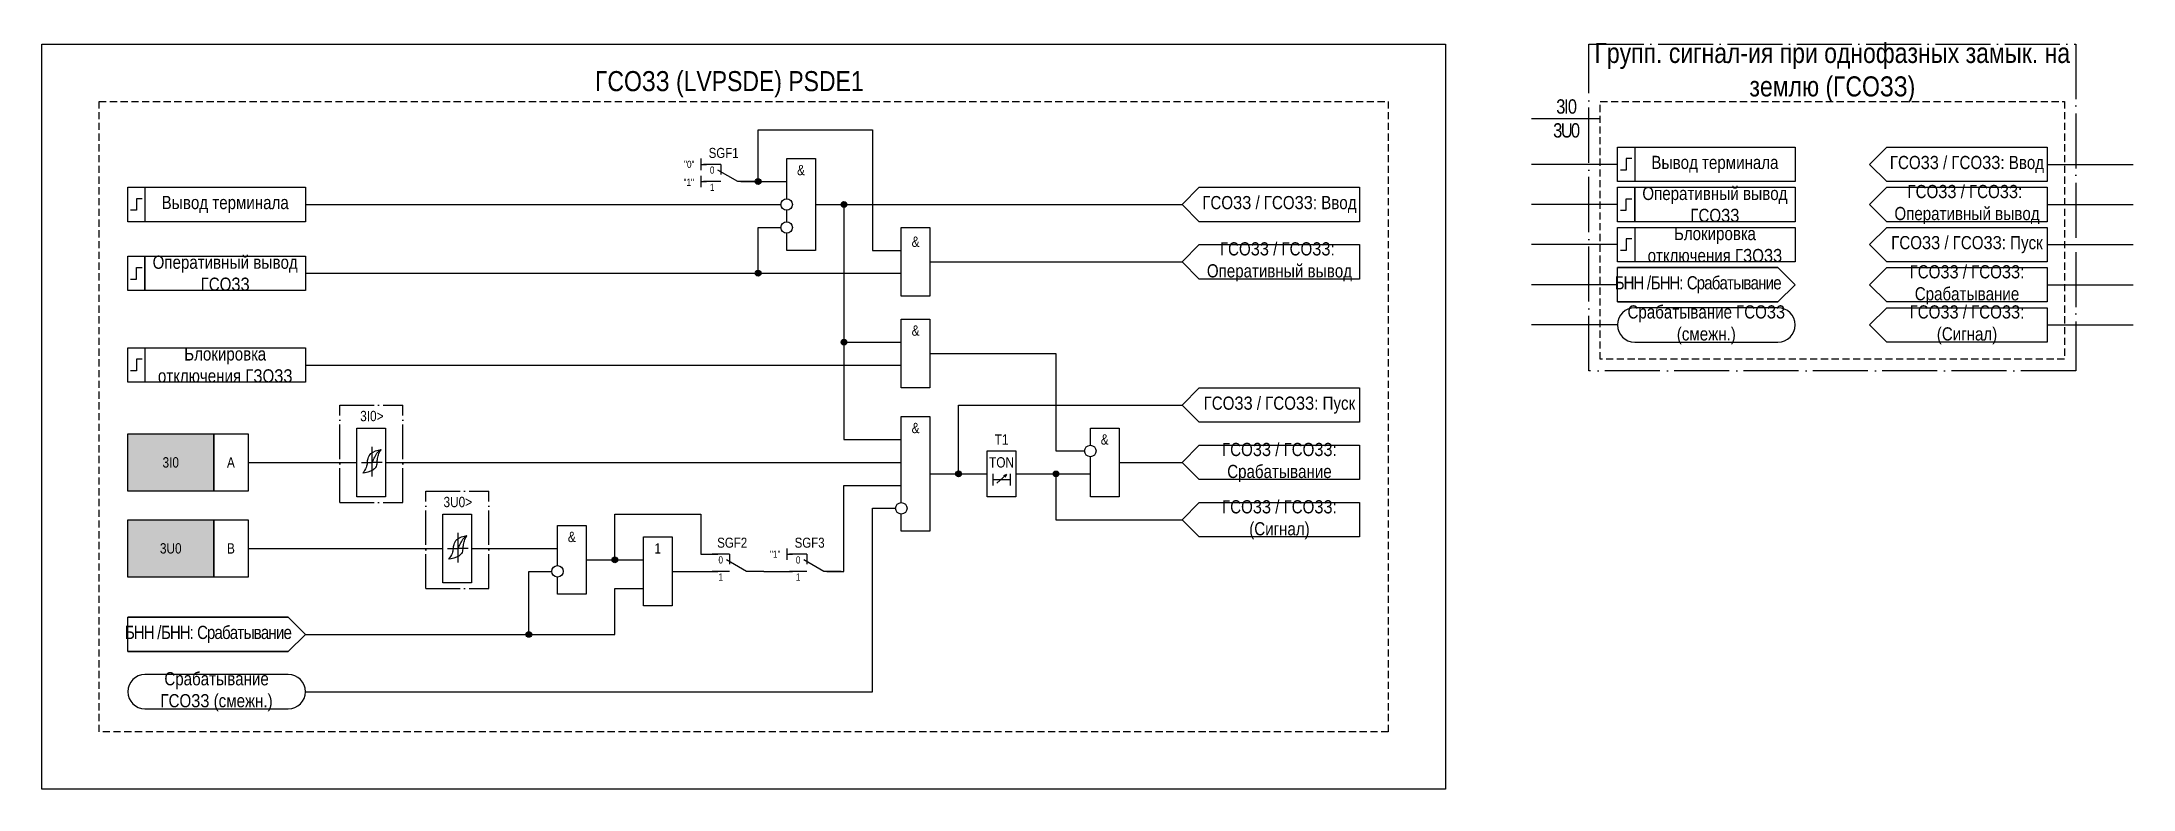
# Model space of a CAD drawing. Header units: millimetres. Extents: x -2185 to 320, y -18 to 149.
# Drawn here: x -1815 to -1450, y 0 to 130.4 of the extents above; entities that cross this region are included whole.
import ezdxf
from ezdxf.enums import TextEntityAlignment as Align

# ---------------------------------------------------------------- set-up
doc = ezdxf.new("R2010")
doc.units = ezdxf.units.MM
doc.linetypes.add('ACAD_ISO04W100', pattern=[30, 24, -3, 0, -3])
doc.linetypes.add('штриховая2', pattern=[0.375, 0.25, -0.125])
doc.layers.add('TEXT', color=7, linetype='Continuous', lineweight=25)
doc.layers.add('Основная', color=7, linetype='Continuous')
doc.styles.add('1.8_Gost_RD', font='ARIALN.TTF', dxfattribs={"height": 1.8})
doc.styles.add('2.5_Gost_RD', font='ARIALN.TTF', dxfattribs={"height": 2.5})
doc.styles.add('3.5_Gost_RD', font='ARIALN.TTF', dxfattribs={"height": 3.5})
doc.styles.add('Вывод', font='ARIALN.TTF', dxfattribs={"height": 2.5})
doc.styles.add('Компонент', font='ARIALN.TTF', dxfattribs={"height": 3.5})

msp = doc.modelspace()

# ---------------------------------------------------------------- texts
at = {"color": 30, "ltscale": 100, "char_height": 3.5, "attachment_point": 5, "style": '3.5_Gost_RD'}
for s, insert, width in [('Групп. сигнал-ия при однофазных замык. на землю (ГСОЗЗ)', (-1502.5, 125), 85), ('ГСОЗЗ (LVPSDE) {\\C6;PSDE1}', (-1695, 123), 250)]:
    msp.add_mtext(s, dxfattribs=dict(at, insert=insert, width=width))
at = {"ltscale": 100, "attachment_point": 5}
for s, insert, char_height, width, style in [('{\\T0.8;3I0\\P3U0}', (-1549, 117), 2.5, 10, '2.5_Gost_RD'), ('ГСОЗЗ / ГСОЗЗ: Ввод', (-1479, 109), 2.3, 28, '2.5_Gost_RD'), ('&', (-1682.5, 108), 1.8, 5, '2.5_Gost_RD'), ('ГСОЗЗ / ГСОЗЗ: Ввод', (-1599, 102), 2.3, 28, '2.5_Gost_RD'), ('ГСОЗЗ / ГСОЗЗ:  Оперативный вывод', (-1479, 102), 2.3, 28, '2.5_Gost_RD'), ('&', (-1662.5, 95.5), 1.8, 5, '2.5_Gost_RD'), ('ГСОЗЗ / ГСОЗЗ:  Оперативный вывод', (-1599, 92), 2.3, 28, '2.5_Gost_RD'), ('ГСОЗЗ / ГСОЗЗ: Пуск', (-1479, 95), 2.3, 28, '2.5_Gost_RD'), ('ГСОЗЗ / ГСОЗЗ: Срабатывание', (-1479, 88), 2.3, 28, '2.5_Gost_RD'), ('Срабатывание ГСОЗЗ (смежн.)', (-1524.5, 81), 2.3, 31, '2.5_Gost_RD'), ('ГСОЗЗ / ГСОЗЗ: (Сигнал)', (-1479, 81), 2.3, 28, '2.5_Gost_RD'), ('&', (-1662.5, 80), 1.8, 5, '2.5_Gost_RD'), ('ГСОЗЗ / ГСОЗЗ: Пуск', (-1599, 67), 2.3, 28, '2.5_Gost_RD'), ('&', (-1662.5, 63), 1.8, 5, '2.5_Gost_RD'), ('T1', (-1647.5, 61), 1.8, 5, '2.5_Gost_RD'), ('&', (-1629.5, 61), 1.8, 5, '2.5_Gost_RD'), ('ГСОЗЗ / ГСОЗЗ: Срабатывание', (-1599, 57), 2.3, 28, '2.5_Gost_RD'), ('3I0', (-1792.5, 57), 1.8, 15, '1.8_Gost_RD'), ('А', (-1782, 57), 1.8, 6, '1.8_Gost_RD'), ('TON', (-1647.5, 57), 1.8, 5, '2.5_Gost_RD'), ('ГСОЗЗ / ГСОЗЗ: (Сигнал)', (-1599, 47), 2.3, 28, '2.5_Gost_RD'), ('&', (-1722.5, 44), 1.8, 5, '2.5_Gost_RD'), ('3U0', (-1792.5, 42), 1.8, 15, '1.8_Gost_RD'), ('В', (-1782, 42), 1.8, 6, '1.8_Gost_RD'), ('1', (-1707.5, 42), 1.8, 5, '2.5_Gost_RD'), ('Срабатывание ^JГСОЗЗ (смежн.)', (-1784.5, 17), 2.3, 31, '2.5_Gost_RD')]:
    msp.add_mtext(s, dxfattribs=dict(at, insert=insert, char_height=char_height, width=width, style=style))
at = {"ltscale": 100, "insert": (-1703, 106.5), "char_height": 1.25, "attachment_point": 1, "style": '3.5_Gost_RD'}
msp.add_mtext_dynamic_manual_height_columns('"1"', width=2, gutter_width=17.5, heights=[0], dxfattribs=at)
at = {"color": 0, "ltscale": 100, "char_height": 2.3, "width": 28, "attachment_point": 5, "style": '2.5_Gost_RD'}
for insert in [(-1523, 95), (-1783, 74)]:
    msp.add_mtext('{\\C256;Блокировка отключения ГЗОЗЗ}', dxfattribs=dict(at, insert=insert))
at = {"color": 7, "ltscale": 100, "char_height": 1.8, "attachment_point": 1, "style": '1.8_Gost_RD'}
for s, insert in [('\\pi3.56371;3I0>', (-1763, 66)), ('\\pi3.10634;3U0>', (-1748, 51))]:
    msp.add_mtext_dynamic_manual_height_columns(s, width=11, gutter_width=17.5, heights=[0], dxfattribs=dict(at, insert=insert))
at = {"layer": 'TEXT', "color": 0, "ltscale": 100, "char_height": 2.3, "width": 28, "attachment_point": 5, "style": '2.5_Gost_RD'}
for s, insert in [('{\\C256;Вывод терминала}', (-1523, 109)), ('{\\C256;Вывод терминала}', (-1783, 102)), ('{\\C256;Оперативный вывод ГСОЗЗ}', (-1523, 102)), ('{\\C256;Оперативный вывод ГСОЗЗ}', (-1783, 90))]:
    msp.add_mtext(s, dxfattribs=dict(at, insert=insert))
at = {"layer": 'TEXT', "ltscale": 100, "char_height": 2.3, "width": 28, "attachment_point": 5, "style": '2.5_Gost_RD'}
for insert in [(-1526, 88), (-1786, 27)]:
    msp.add_mtext('{\\T0.9;БНН /БНН: Срабатывание}', dxfattribs=dict(at, insert=insert))

# ---------------------------------------------------------------- blocks, each defined once
blk = doc.blocks.new('*U892')
at = {"layer": 'Основная', "linetype": 'ACAD_ISO04W100', "ltscale": 0.25}
for p, q in [((0, 0), (11, 0)), ((0, -17), (0, 0)), ((11, -17), (11, 0)), ((0, -17), (11, -17))]:
    blk.add_line(p, q, dxfattribs=at)
at = {"layer": 'Основная', "style": 'Компонент'}
blk.add_attdef('ОУ', text='', height=3.5, dxfattribs=at).set_placement((11, 0), align=Align.MIDDLE_CENTER)
blk = doc.blocks.new('*U958')
at = {"layer": 'Основная', "color": 0}
blk.add_line((0, 0), (7, 4), dxfattribs=at)
at = {"layer": 'Основная', "ltscale": 0.35}
blk.add_line((6, 6), (6, 2.5), dxfattribs=at)
blk = doc.blocks.new('*U985')
at = {"layer": 'Основная', "color": 0}
for p, q in [((-3, 6), (-9, 6)), ((-3, 0), (-9, 0)), ((9, 0), (3, 0))]:
    blk.add_line(p, q, dxfattribs=at)
at = {"layer": 'Основная', "ltscale": 0.25, "xscale": -1}
blk.add_blockref('*U958', (3, 0), dxfattribs=at)
at = {"layer": 'Основная'}
for tag, height, style, p in [('ОУ', 3.5, 'Компонент', (-2, 10)), ('В1', 2.5, 'Вывод', (-14, 6)), ('В2', 2.5, 'Вывод', (-6, 4)), ('В3', 2.5, 'Вывод', (-6, -2))]:
    blk.add_attdef(tag, text='', height=height, dxfattribs=dict(at, style=style)).set_placement(p, align=Align.MIDDLE_CENTER)
blk = doc.blocks.new('Точка')
at = {"ltscale": 100}
h = blk.add_hatch(color=256, dxfattribs=at)
h.dxf.hatch_style = 1
edge = h.paths.add_edge_path()
edge.add_arc((0, 0), 0.5, 0, 360)
blk.add_circle((0, 0), 0.5, dxfattribs=at)

# ---------------------------------------------------------------- hatches: boundary and pattern name
at = {"ltscale": 100, "true_color": 0xf7941d}
h = msp.add_hatch(color=30, dxfattribs=at)
h.dxf.hatch_style = 1
h.paths.add_polyline_path([(-1800, 62), (-1785, 62), (-1785, 52), (-1800, 52)])
h = msp.add_hatch(color=30, dxfattribs=at)
h.dxf.hatch_style = 1
h.paths.add_polyline_path([(-1800, 47), (-1785, 47), (-1785, 37), (-1800, 37)])

# ---------------------------------------------------------------- linework, layer by layer
at = {"ltscale": 100}
for p, q in [((-1555, 117), (-1543, 117)), ((-1700, 110), (-1700, 108)), ((-1700, 109), (-1699, 109)), ((-1700, 107), (-1700, 105)), ((-1700, 106), (-1699, 106)), ((-1540, 109), (-1555, 109)), ((-1465, 109), (-1450, 109)), ((-1540, 102), (-1555, 102)), ((-1465, 102), (-1450, 102)), ((-1540, 95), (-1555, 95)), ((-1465, 95), (-1450, 95)), ((-1540, 88), (-1555, 88)), ((-1465, 88), (-1450, 88)), ((-1540, 81), (-1555, 81)), ((-1465, 81), (-1450, 81)), ((-1685, 42), (-1685, 40)), ((-1685, 41), (-1684, 41))]:
    msp.add_line(p, q, dxfattribs=at)
for p, q in [((-1757.4, 59.72), (-1757.4, 54.52)), ((-1742.4, 44.72), (-1742.4, 39.52))]:
    msp.add_line(p, q)
at = {"color": 7, "ltscale": 100}
for p, q in [((-1759.21, 57), (-1757.4, 57)), ((-1755.58, 57), (-1757.4, 57)), ((-1648.33, 53.41), (-1646.66, 54.9)), ((-1646.66, 54.9), (-1647.18, 54.68)), ((-1646.66, 54.9), (-1646.92, 54.43)), ((-1744.21, 42), (-1742.4, 42)), ((-1740.58, 42), (-1742.4, 42))]:
    msp.add_line(p, q, dxfattribs=at)
at = {"ltscale": 100}
for points in [[(-1815, 130), (-1570, 130), (-1570, 0), (-1815, 0)], [(-1540, 112), (-1537, 112), (-1537, 106), (-1540, 106)], [(-1540, 112), (-1509, 112), (-1509, 106), (-1540, 106)], [(-1465, 112), (-1465, 106), (-1493, 106), (-1496, 109), (-1493, 112)], [(-1800, 105), (-1797, 105), (-1797, 99), (-1800, 99)], [(-1800, 105), (-1769, 105), (-1769, 99), (-1800, 99)], [(-1585, 105), (-1585, 99), (-1613, 99), (-1616, 102), (-1613, 105)], [(-1540, 105), (-1537, 105), (-1537, 99), (-1540, 99)], [(-1537, 105), (-1509, 105), (-1509, 99), (-1537, 99)], [(-1465, 105), (-1465, 99), (-1493, 99), (-1496, 102), (-1493, 105)], [(-1665, 98), (-1660, 98), (-1660, 86), (-1665, 86)], [(-1585, 95), (-1585, 89), (-1613, 89), (-1616, 92), (-1613, 95)], [(-1540, 98), (-1537, 98), (-1537, 92), (-1540, 92)], [(-1540, 98), (-1509, 98), (-1509, 92), (-1540, 92)], [(-1493, 98), (-1465, 98), (-1465, 92), (-1493, 92), (-1496, 95)], [(-1800, 93), (-1797, 93), (-1797, 87), (-1800, 87)], [(-1797, 93), (-1769, 93), (-1769, 87), (-1797, 87)], [(-1493, 91), (-1465, 91), (-1465, 85), (-1493, 85), (-1496, 88)], [(-1493, 84), (-1465, 84), (-1465, 78), (-1493, 78), (-1496, 81)], [(-1665, 82), (-1660, 82), (-1660, 70), (-1665, 70)], [(-1800, 77), (-1797, 77), (-1797, 71), (-1800, 71)], [(-1800, 77), (-1769, 77), (-1769, 71), (-1800, 71)], [(-1613, 70), (-1585, 70), (-1585, 64), (-1613, 64), (-1616, 67)], [(-1760, 63), (-1755, 63), (-1755, 51), (-1760, 51)], [(-1800, 62), (-1785, 62), (-1785, 52), (-1800, 52)], [(-1785, 62), (-1779, 62), (-1779, 52), (-1785, 52)], [(-1650, 59), (-1645, 59), (-1645, 51), (-1650, 51)], [(-1613, 60), (-1585, 60), (-1585, 54), (-1613, 54), (-1616, 57)], [(-1745, 48), (-1740, 48), (-1740, 36), (-1745, 36)], [(-1613, 50), (-1585, 50), (-1585, 44), (-1613, 44), (-1616, 47)], [(-1800, 47), (-1785, 47), (-1785, 37), (-1800, 37)], [(-1785, 47), (-1779, 47), (-1779, 37), (-1785, 37)], [(-1710, 44), (-1705, 44), (-1705, 32), (-1710, 32)]]:
    msp.add_lwpolyline(points, close=True, dxfattribs=at)
at = {"linetype": 'ACAD_ISO04W100', "lineweight": 30, "ltscale": 0.4}
msp.add_lwpolyline([(-1545, 130), (-1460, 130), (-1460, 73), (-1545, 73)], close=True, dxfattribs=at)
at = {"linetype": 'штриховая2', "ltscale": 5}
for points in [[(-1805, 120), (-1580, 120), (-1580, 10), (-1805, 10)], [(-1543, 120), (-1462, 120), (-1462, 75), (-1543, 75)]]:
    msp.add_lwpolyline(points, close=True, dxfattribs=at)
at = {"ltscale": 100}
for points in [[(-1693, 106), (-1690, 106), (-1690, 115), (-1670, 115), (-1670, 94), (-1665, 94)], [(-1685, 103), (-1685, 110), (-1680, 110), (-1680, 94), (-1685, 94), (-1685, 97)], [(-1693, 106), (-1685, 106)], [(-1769, 102), (-1686, 102)], [(-1685, 99), (-1685, 101)], [(-1680, 102), (-1616, 102)], [(-1680, 102), (-1675, 102), (-1675, 78), (-1665, 78)], [(-1680, 102), (-1675, 102), (-1675, 61), (-1665, 61)], [(-1768, 90), (-1690, 90), (-1690, 98), (-1686, 98)], [(-1660, 92), (-1616, 92)], [(-1769, 90), (-1665, 90)], [(-1769, 74), (-1665, 74)], [(-1660, 76), (-1638, 76), (-1638, 59), (-1633, 59)], [(-1660, 55), (-1655, 55), (-1655, 67), (-1616, 67)], [(-1665, 50), (-1665, 65), (-1660, 65), (-1660, 45), (-1665, 45), (-1665, 48)], [(-1632, 60), (-1632, 63), (-1627, 63), (-1627, 51), (-1632, 51), (-1632, 58)], [(-1779, 57), (-1760, 57)], [(-1755, 57), (-1665, 57)], [(-1660, 55), (-1650, 55)], [(-1649, 55), (-1649, 53)], [(-1646, 55), (-1646, 53)], [(-1645, 55), (-1632, 55)], [(-1645, 55), (-1638, 55), (-1638, 47), (-1616, 47)], [(-1627, 57), (-1616, 57)], [(-1678, 38), (-1675, 38), (-1675, 53), (-1665, 53)], [(-1649, 54), (-1646, 54)], [(-1769, 17), (-1670, 17), (-1670, 49), (-1666, 49)], [(-1720, 40), (-1715, 40), (-1715, 48), (-1700, 48), (-1700, 41), (-1697, 41)], [(-1725, 39), (-1725, 46), (-1720, 46), (-1720, 34), (-1725, 34), (-1725, 37)], [(-1779, 42), (-1745, 42)], [(-1740, 42), (-1725, 42)], [(-1769, 27), (-1730, 27), (-1730, 38), (-1726, 38)], [(-1720, 40), (-1710, 40)], [(-1705, 38), (-1697, 38)], [(-1689, 38), (-1684, 38)], [(-1769, 27), (-1715, 27), (-1715, 35), (-1710, 35)]]:
    msp.add_lwpolyline(points, dxfattribs=at)
at = {"lineweight": 30, "ltscale": 100}
for points in [[(-1537.5, 110), (-1538.5, 110), (-1538.5, 108), (-1539.5, 108)], [(-1797.5, 103), (-1798.5, 103), (-1798.5, 101), (-1799.5, 101)], [(-1539.5, 101), (-1538.5, 101), (-1538.5, 103), (-1537.5, 103)], [(-1537.5, 96), (-1538.5, 96), (-1538.5, 94), (-1539.5, 94)], [(-1799.5, 89), (-1798.5, 89), (-1798.5, 91), (-1797.5, 91)], [(-1797.5, 75), (-1798.5, 75), (-1798.5, 73), (-1799.5, 73)]]:
    msp.add_lwpolyline(points, dxfattribs=at)
at = {"ltscale": 100}
for points in [[(-1537, 78), (-1512, 78, 1), (-1512, 84), (-1537, 84, 1)], [(-1797, 14), (-1772, 14, 1), (-1772, 20), (-1797, 20, 1)]]:
    msp.add_lwpolyline(points, format="xyb", close=True, dxfattribs=at)
for centre in [(-1685, 102), (-1685, 98)]:
    msp.add_circle(centre, 1)
for centre in [(-1632, 59), (-1665, 49), (-1725, 38)]:
    msp.add_circle(centre, 1, dxfattribs=at)
for points in [[(-1758.2, 56.92), (-1758.05, 57.71), (-1757.56, 58.54), (-1755.8, 59.26)], [(-1757.4, 57), (-1757, 57.72), (-1756.53, 58.6), (-1755.8, 59.26)], [(-1756.52, 56.92), (-1756.4, 57.71), (-1756.19, 58.54), (-1755.8, 59.26)], [(-1758.2, 56.92), (-1758.4, 56.13), (-1759, 55.12)], [(-1756.52, 56.92), (-1756.75, 56.13), (-1757.24, 55.67), (-1759, 55.12)], [(-1743.2, 41.92), (-1743.05, 42.71), (-1742.56, 43.54), (-1740.8, 44.26)], [(-1742.4, 42), (-1742, 42.72), (-1741.53, 43.6), (-1740.8, 44.26)], [(-1741.52, 41.92), (-1741.4, 42.71), (-1741.19, 43.54), (-1740.8, 44.26)], [(-1743.2, 41.92), (-1743.4, 41.13), (-1744, 40.12)], [(-1741.52, 41.92), (-1741.75, 41.13), (-1742.24, 40.67), (-1744, 40.12)]]:
    msp.add_spline(points, degree=3)
at = {"layer": 'TEXT', "ltscale": 100}
for points in [[(-1540, 85), (-1512, 85), (-1509, 88), (-1512, 91), (-1540, 91), (-1512, 91), (-1509, 88), (-1512, 85), (-1540, 85), (-1540, 91)], [(-1800, 24), (-1772, 24), (-1769, 27), (-1772, 30), (-1800, 30), (-1772, 30), (-1769, 27), (-1772, 24), (-1800, 24), (-1800, 30)]]:
    msp.add_lwpolyline(points, dxfattribs=at)

# ---------------------------------------------------------------- block references
at = {"ltscale": 100}
for p in [(-1690, 106), (-1675, 102), (-1690, 90), (-1675, 78), (-1655, 55), (-1638, 55), (-1715, 40), (-1730, 27)]:
    msp.add_blockref('Точка', p, dxfattribs=at)
at = {"layer": 'Основная', "ltscale": 0.25, "xscale": 0.5, "yscale": 0.5, "zscale": 0.5}
for p, values in [((-1695, 106), {'ОУ': 'SGF1', 'В1': '"0"', 'В2': '0', 'В3': '1'}), ((-1680, 38), {'ОУ': 'SGF3', 'В1': '"1"', 'В2': '0', 'В3': '1'})]:
    msp.add_blockref('*U985', p, dxfattribs=at).add_auto_attribs(values)
at = {"layer": 'Основная', "ltscale": 0.25}
for p in [(-1763, 67), (-1748, 52)]:
    msp.add_blockref('*U892', p, dxfattribs=at)
ref = msp.add_blockref('*U985', (-1693.51, 38), dxfattribs=dict(at, xscale=0.5, yscale=0.5, zscale=0.5))
ref.add_attrib('ОУ', 'SGF2', dxfattribs={"height": 1.75, "style": 'Компонент'}).set_placement((-1694.51, 43), align=Align.MIDDLE_CENTER)
ref.add_attrib('В2', '0', dxfattribs={"height": 1.25, "style": 'Вывод'}).set_placement((-1696.51, 40), align=Align.MIDDLE_CENTER)
ref.add_attrib('В3', '1', dxfattribs={"height": 1.25, "style": 'Вывод'}).set_placement((-1696.51, 37), align=Align.MIDDLE_CENTER)

msp.set_redraw_order([(e.dxf.handle, doc.entitydb.next_handle()) for e in msp.query("TEXT MTEXT ATTDEF DIMENSION ARC_DIMENSION")])  # texts and dimensions are drawn at this point

doc.saveas('drawing.dxf')
